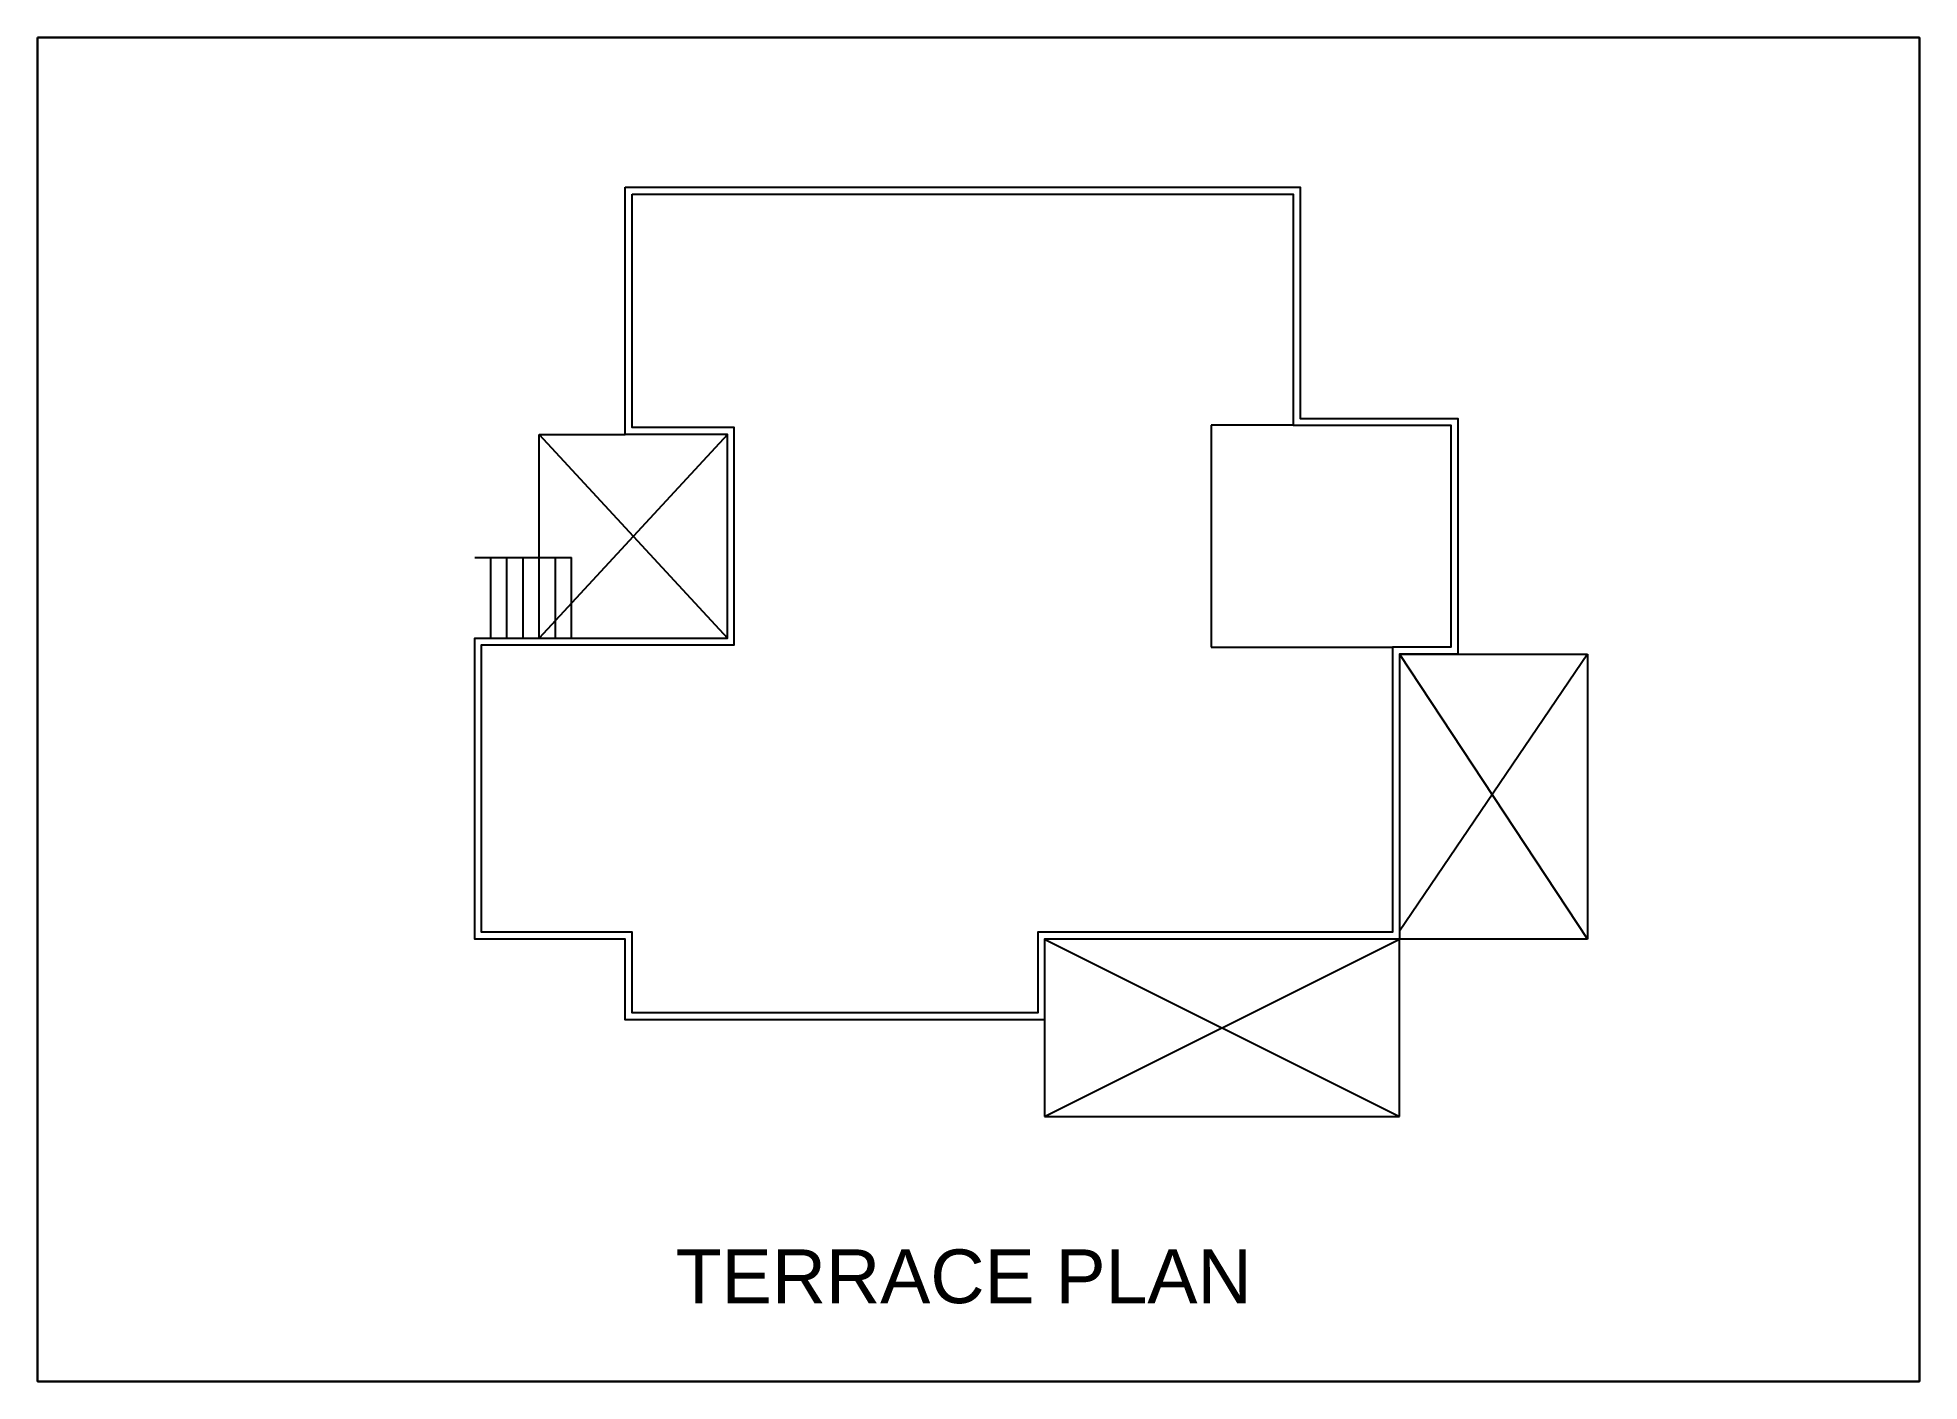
# Model space of a CAD drawing. Header units: metres. Extents: x 3586 to 7307, y 3108 to 6437.
# Drawn here: x 3828.21 to 3863.21, y 3160.07 to 3185.06 of the extents above; entities that cross this region are included whole.
import ezdxf

# ---------------------------------------------------------------- set-up
doc = ezdxf.new("R2010")
doc.units = ezdxf.units.M
doc.linetypes.add('DASHED', pattern=[0.75, 0.5, -0.25])
for name, color, linetype in [('DIMENSION', 255, 'DASHED'), ('PDF2_0', 7, 'Continuous'), ('wall', 7, 'Continuous')]:
    doc.layers.add(name, color=color, linetype=linetype)
doc.styles.get("Standard").update_dxf_attribs({"font": 'arial.ttf'})

msp = doc.modelspace()

# ---------------------------------------------------------------- texts
at = {"layer": 'DIMENSION', "insert": (3840.08, 3162.522), "char_height": 1, "attachment_point": 1}
msp.add_mtext_dynamic_manual_height_columns('TERRACE PLAN', width=24.36989, gutter_width=12.5, heights=[0], dxfattribs=at)

# ---------------------------------------------------------------- linework, layer by layer
at = {"layer": 'PDF2_0', "lineweight": 30}
msp.add_lwpolyline([(3828.211, 3185.065), (3863.21, 3185.065), (3863.21, 3160.068), (3828.211, 3160.068)], close=True, dxfattribs=at)
at = {"layer": 'wall'}
for p, q in [((3851.563, 3177.854), (3850.039, 3177.854)), ((3850.039, 3177.854), (3850.039, 3173.723)), ((3837.54, 3175.395), (3837.54, 3177.682)), ((3837.54, 3177.682), (3839.14, 3177.682)), ((3837.54, 3177.682), (3841.04, 3173.895)), ((3841.04, 3177.682), (3837.54, 3173.895)), ((3836.34, 3175.395), (3838.14, 3175.395)), ((3836.64, 3173.895), (3836.64, 3175.395)), ((3836.94, 3173.895), (3836.94, 3175.395)), ((3837.24, 3173.895), (3837.24, 3175.395)), ((3837.54, 3173.895), (3837.54, 3175.395)), ((3837.84, 3173.895), (3837.84, 3175.395)), ((3838.14, 3173.895), (3838.14, 3175.395)), ((3836.34, 3173.895), (3838.14, 3173.895)), ((3850.039, 3173.723), (3853.412, 3173.723)), ((3853.54, 3173.595), (3857.04, 3173.595)), ((3853.54, 3173.595), (3857.04, 3168.295)), ((3857.04, 3173.595), (3853.54, 3168.445)), ((3857.04, 3173.595), (3857.04, 3168.295)), ((3846.94, 3168.295), (3846.94, 3164.995)), ((3846.94, 3168.295), (3853.54, 3164.995)), ((3846.94, 3164.995), (3853.54, 3168.295)), ((3853.54, 3164.995), (3853.54, 3168.295)), ((3857.04, 3168.295), (3853.54, 3168.295)), ((3846.94, 3164.995), (3853.54, 3164.995))]:
    msp.add_line(p, q, dxfattribs=at)
msp.add_lwpolyline([(3839.14, 3182.282), (3851.692, 3182.282), (3851.692, 3177.982), (3854.625, 3177.982), (3854.625, 3173.595), (3853.54, 3173.595), (3853.54, 3168.595), (3853.54, 3168.295), (3846.94, 3168.295), (3846.94, 3166.795), (3839.14, 3166.795), (3839.14, 3168.295), (3836.34, 3168.295), (3836.34, 3173.895), (3841.04, 3173.895), (3841.04, 3177.682), (3839.14, 3177.682), (3839.14, 3182.282)], dxfattribs=at)
msp.add_lwpolyline([(3839.268, 3182.154), (3851.563, 3182.154), (3851.563, 3177.854), (3854.497, 3177.854), (3854.497, 3173.723), (3853.412, 3173.723), (3853.412, 3168.595), (3853.412, 3168.423), (3846.812, 3168.423), (3846.812, 3166.923), (3839.268, 3166.923), (3839.268, 3168.423), (3836.468, 3168.423), (3836.468, 3173.767), (3841.168, 3173.767), (3841.168, 3177.81), (3839.268, 3177.81)], close=True, dxfattribs=at)

msp.set_redraw_order([(e.dxf.handle, doc.entitydb.next_handle()) for e in msp.query("TEXT MTEXT ATTDEF DIMENSION ARC_DIMENSION")])  # texts and dimensions are drawn at this point

doc.saveas('drawing.dxf')
